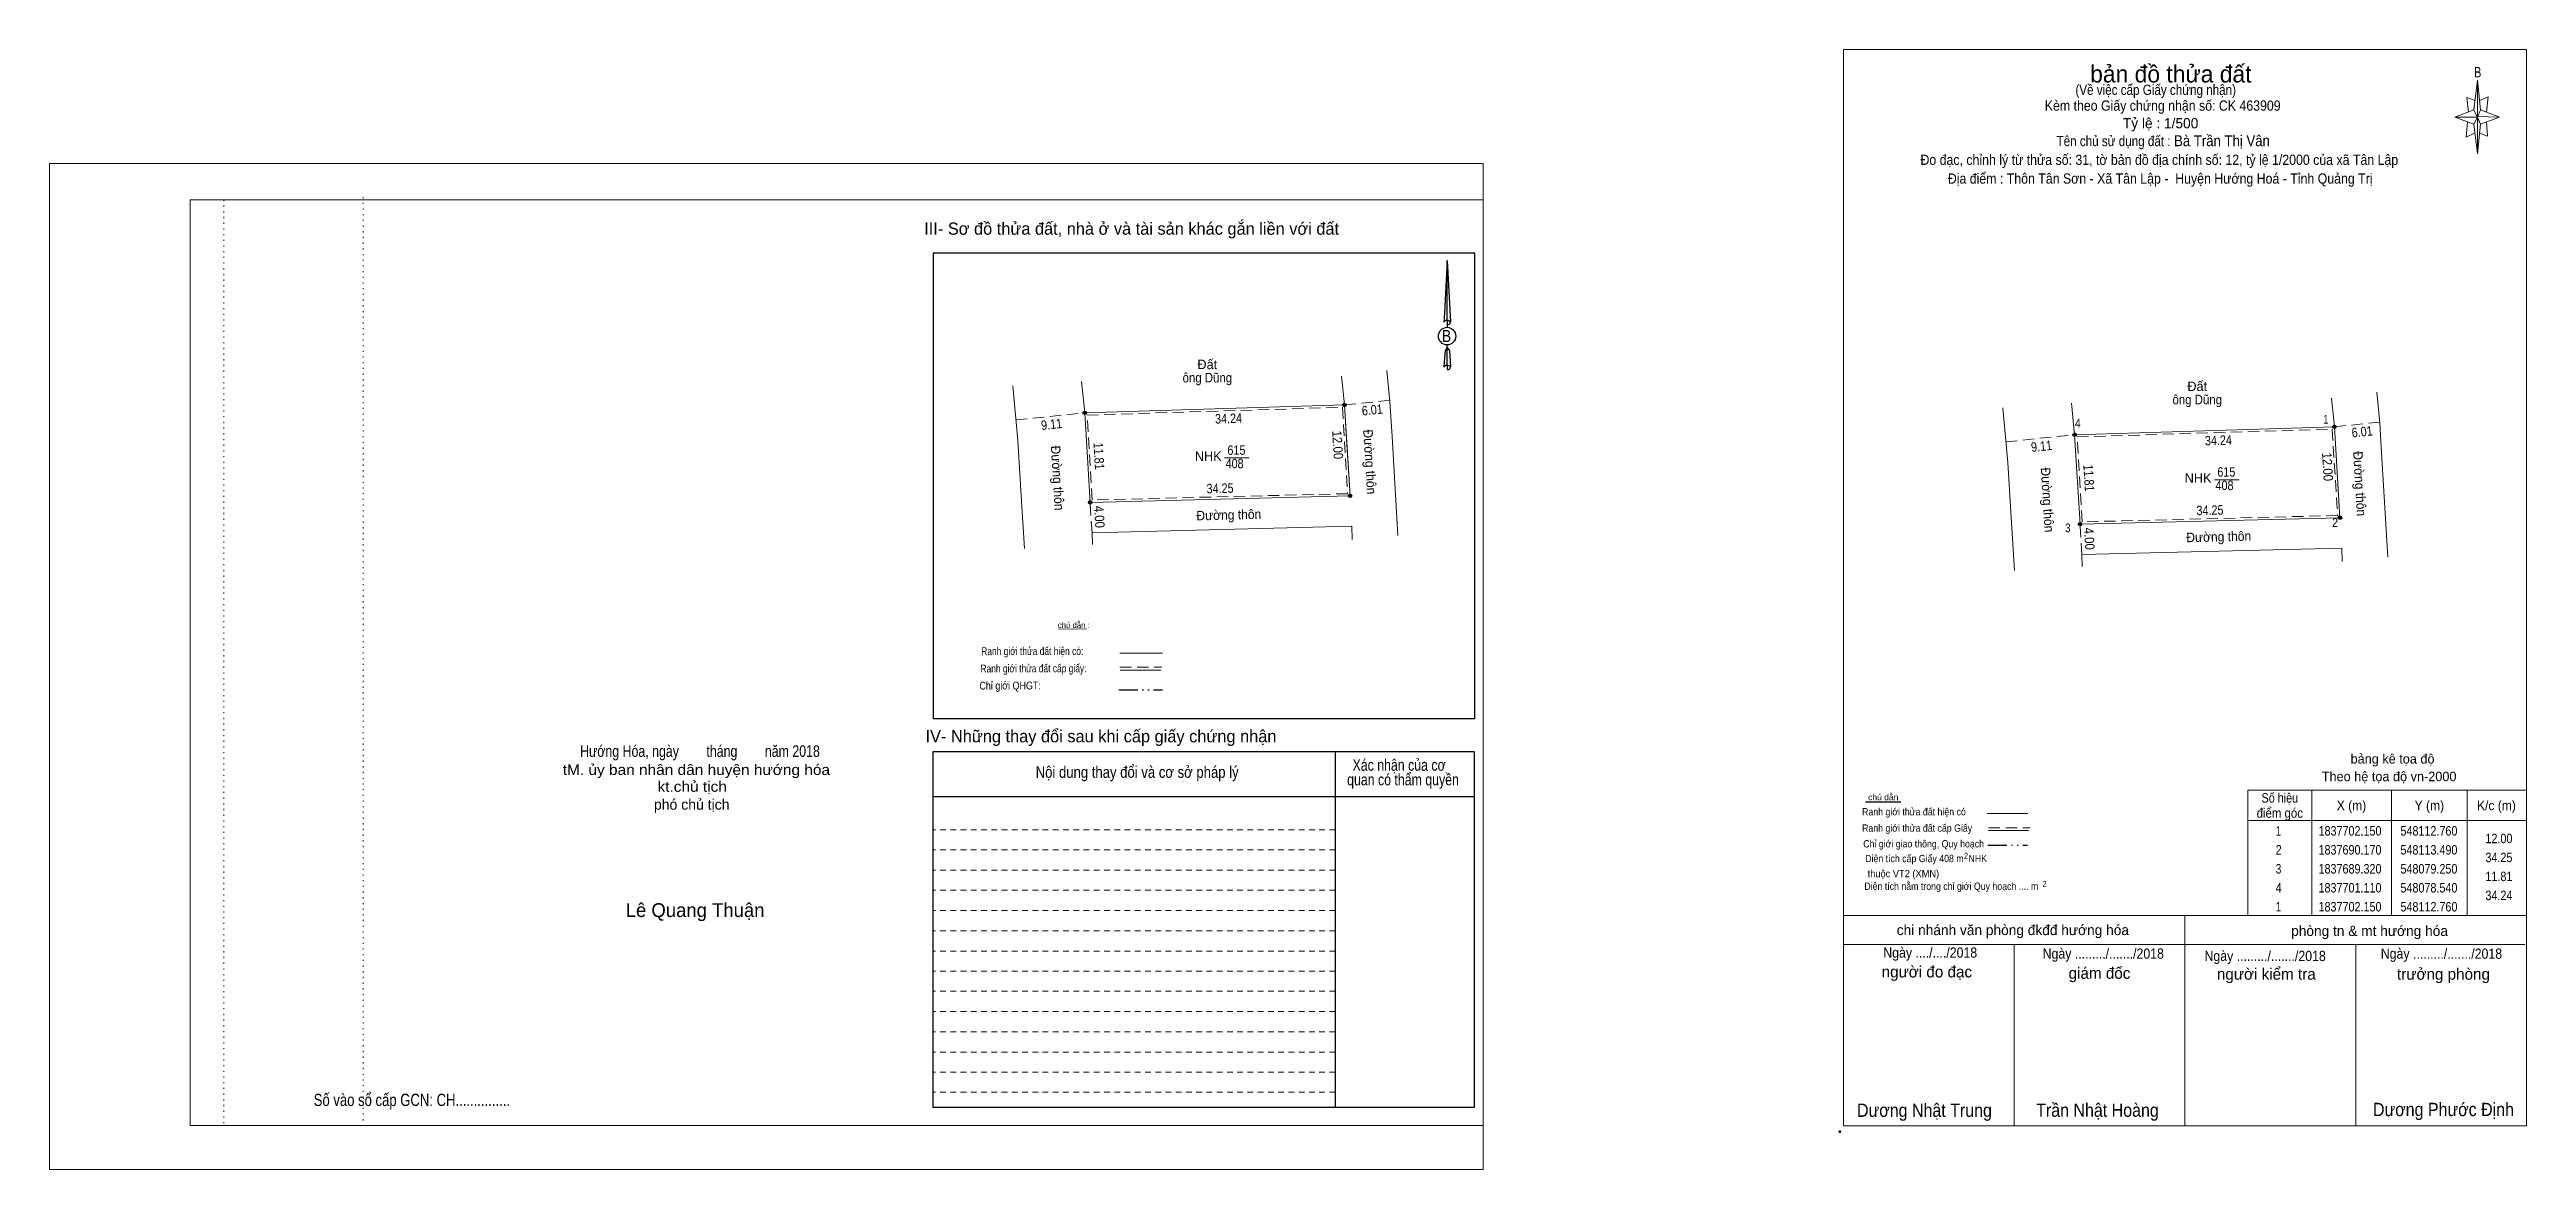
# Model space of a CAD drawing. Header units: metres. Extents: x 547584 to 548157, y 1837641 to 1837788.
# Drawn here: x 547584.3 to 547910.6, y 1837640.7 to 1837788.2 of the extents above; entities that cross this region are included whole.
import ezdxf
from ezdxf.enums import TextEntityAlignment as Align

# ---------------------------------------------------------------- set-up
doc = ezdxf.new("R2010")
doc.units = ezdxf.units.M
doc.header["$LTSCALE"] = 0.5
doc.header["$PDMODE"] = 32
doc.header["$PDSIZE"] = 0.25
for name, pattern in [('DASH_DOUBLE_DOT', [9.2, 5, -1.2, 0.3, -1.2, 0.3, -1.2]), ('DOTTED', [1.5, 0.3, -1.2]), ('MEDIUM_DASHED', [4.5, 3, -1.5]), ('SHORT_DASHED', [2.7, 1.5, -1.2])]:
    doc.linetypes.add(name, pattern=pattern)
for name, color, linetype, lineweight in [('1', 7, 'Continuous', 13), ('16', 7, 'Continuous', 25), ('18', 7, 'Continuous', 25), ('28', 7, 'SHORT_DASHED', 13), ('5', 7, 'DASH_DOUBLE_DOT', 13), ('55', 7, 'Continuous', 13), ('63', 7, 'Continuous', 13), ('7', 7, 'Continuous', 13), ('8', 7, 'Continuous', 13)]:
    doc.layers.add(name, color=color, linetype=linetype, lineweight=lineweight)

msp = doc.modelspace()

# ---------------------------------------------------------------- texts
at = {"layer": '16', "width": 0.8}
for p in [(547836.8, 1837681.59), (547847.14, 1837677.89)]:
    msp.add_text('2', height=0.8, dxfattribs=at).set_placement(p, align=Align.CENTER)
at = {"layer": '18'}
for s, height, width, p in [('B', 1.59, 0.85, (547768.355, 1837749.69)), ('tM. ủy ban nhân dân huyện hướng hóa', 1.381, 1.1, (547669.51, 1837692.65)), ('Hướng Hóa, ngày        tháng        năm 2018', 1.523, 0.8, (547669.98, 1837695.03)), ('kt.chủ tịch', 1.381, 1.1, (547668.955, 1837690.43)), ('Số vào sổ cấp GCN: CH...............', 1.611, 0.8, (547632.02, 1837649.03))]:
    msp.add_text(s, height=height, dxfattribs=dict(at, width=width)).set_placement(p, align=Align.CENTER)
for s, height, p in [('phó chủ tịch', 1.381, (547668.895, 1837688.07)), ('Lê Quang Thuận', 1.822, (547669.34, 1837673.93))]:
    msp.add_text(s, height=height, dxfattribs=at).set_placement(p, align=Align.CENTER)
at = {"layer": '28'}
for s, p in [('III- Sơ đồ thửa đất, nhà ở và tài sản khác gắn liền với đất', (547726.86, 1837763.83)), ('IV- Những thay đổi sau khi cấp giấy chứng nhận', (547722.82, 1837696.95))]:
    msp.add_text(s, height=1.611, dxfattribs=at).set_placement(p, align=Align.CENTER)
for s, width, p in [('Nội dung thay đổi và cơ sở pháp lý', 0.85, (547727.585, 1837692.27)), ('Xác nhận của cơ', 0.8, (547762.1, 1837693.2)), (' quan có thẩm quyền', 0.8, (547762.39, 1837691.28))]:
    msp.add_text(s, height=1.519, dxfattribs=dict(at, width=width)).set_placement(p, align=Align.CENTER)
at = {"layer": '5'}
for s, height, width, p in [('Ranh giới thửa đất hiện có ', 0.96, 0.9, (547830.095, 1837687.32)), ('chú dẫn', 0.7999, 1.05, (547825.89, 1837689.32)), ('Ranh giới thửa đất cấp Giấy', 0.96, 0.9, (547830.35, 1837685.17)), ('Chỉ giới giao thông, Quy hoạch', 0.96, 0.9, (547831.21, 1837683.1)), ('Diện tích cấp Giấy 408 m  NHK', 0.96, 0.9, (547831.535, 1837681.16)), ('Diện tích nằm trong chỉ giới Quy hoạch .... m', 0.96, 0.9, (547834.855, 1837677.51)), ('thuộc VT2 (XMN)', 0.96, 0.95, (547828.545, 1837679.17))]:
    msp.add_text(s, height=height, dxfattribs=dict(at, width=width)).set_placement(p, align=Align.CENTER)
at = {"layer": '55'}
for s, height, width, p in [('Ranh giới thửa đất cấp giấy:', 1.035, 0.8, (547713.9238, 1837706.1667)), ('Ranh giới thửa đất hiện có:', 1.039, 0.8, (547713.7638, 1837708.4462)), ('Chỉ giới QHGT:', 1.035, 0.85, (547710.8488, 1837703.9096))]:
    msp.add_text(s, height=height, rotation=0.135, dxfattribs=dict(at, width=width)).set_placement(p, align=Align.CENTER)
at = {"layer": '63'}
for s, width, p in [('điểm góc', 0.9, (547878.14, 1837687.01)), ('Số hiệu', 0.85, (547878.14, 1837689.01)), ('X (m)', 0.95, (547887.59, 1837688.01)), ('Y (m)', 0.95, (547897.845, 1837688.01)), ('K/c (m)', 0.95, (547906.685, 1837688.01)), (' 1', 0.75, (547877.79, 1837684.66)), ('1837702.150', 0.85, (547887.39, 1837684.66)), ('548112.760', 0.85, (547897.79, 1837684.66)), (' 2', 0.85, (547877.795, 1837682.16)), ('1837690.170', 0.85, (547887.39, 1837682.16)), ('548113.490', 0.85, (547897.79, 1837682.16)), (' 4', 0.85, (547877.79, 1837677.16)), (' 3', 0.8, (547877.785, 1837679.66)), ('1837689.320', 0.85, (547887.39, 1837679.66)), ('1837701.110', 0.85, (547887.39, 1837677.16)), ('548079.250', 0.85, (547897.79, 1837679.66)), ('548078.540', 0.85, (547897.79, 1837677.16)), (' 1', 0.75, (547877.79, 1837674.66)), ('1837702.150', 0.85, (547887.39, 1837674.66)), ('548112.760', 0.85, (547897.79, 1837674.66))]:
    msp.add_text(s, height=1.25, dxfattribs=dict(at, width=width)).set_placement(p, align=Align.CENTER)
at = {"layer": '63', "width": 0.85}
for s, p in [('12.00', (547908.79, 1837683.66)), ('34.25', (547908.79, 1837681.16)), ('11.81', (547908.79, 1837678.66)), ('34.24', (547908.79, 1837676.16))]:
    msp.add_text(s, height=1.25, dxfattribs=at).set_placement(p, align=Align.RIGHT)
at = {"layer": '7'}
for s, height, p in [('bản đồ thửa đất', 2.25, (547863.785, 1837783.89)), ('Tỷ lệ : 1/500', 1.35, (547862.435, 1837777.85)), ('bảng kê tọa độ', 1.25, (547892.995, 1837694.15)), ('Theo hệ tọa độ vn-2000', 1.25, (547892.545, 1837691.83)), ('chi nhánh văn phòng đkđđ hướng hóa', 1.35, (547842.97, 1837671.55)), ('phòng tn & mt hướng hóa', 1.35, (547889.965, 1837671.43)), ('người đo đạc', 1.5, (547831.635, 1837665.97)), ('giám đốc', 1.5, (547854.385, 1837665.79)), ('người kiểm tra', 1.5, (547876.365, 1837665.67)), ('trưởng phòng', 1.5, (547899.705, 1837665.67))]:
    msp.add_text(s, height=height, dxfattribs=at).set_placement(p, align=Align.CENTER)
for s, height, width, p in [('B', 1.378, 0.75, (547904.225, 1837784.55)), ('(Về việc cấp Giấy chứng nhận)', 1.35, 0.85, (547861.79, 1837782.25)), ('Kèm theo Giấy chứng nhận số: CK 463909', 1.35, 0.9, (547862.71, 1837780.17)), ('Tên chủ sử dụng đất :', 1.35, 0.85, (547856.235, 1837775.5)), ('Đo đạc, chỉnh lý từ thửa số: 31, tờ bản đồ địa chính số: 12, tỷ lệ 1/2000 của xã Tân Lập', 1.35, 0.9, (547862.265, 1837773.03)), ('Địa điểm : Thôn Tân Sơn - Xã Tân Lập -  Huyện Hướng Hoá - Tỉnh Quảng Trị ', 1.35, 0.9, (547862.605, 1837770.56)), ('Ngày ..../..../2018', 1.35, 0.9, (547832.08, 1837668.57)), ('Ngày ........./......./2018', 1.35, 0.9, (547854.88, 1837668.44)), ('Ngày ........./......./2018', 1.35, 0.9, (547876.21, 1837668.13)), ('Ngày ........./......./2018', 1.35, 0.9, (547899.44, 1837668.43)), ('Dương Nhật Trung', 1.75, 0.9, (547831.32, 1837647.6)), ('Trần Nhật Hoàng', 1.75, 0.9, (547854.115, 1837647.61)), ('Dương Phước Định', 1.75, 0.9, (547899.705, 1837647.7))]:
    msp.add_text(s, height=height, dxfattribs=dict(at, width=width)).set_placement(p, align=Align.CENTER)
at = {"layer": '7', "width": 0.9}
msp.add_text('Bà Trần Thị Vân', height=1.44, dxfattribs=at).set_placement((547864.21, 1837775.49))
at = {"layer": '7'}
msp.add_text('chú dẫn :', height=0.7652, rotation=359.974, dxfattribs=at).set_placement((547719.2348, 1837712.0089), align=Align.CENTER)
at = {"layer": '8'}
for s, p in [('Đất', (547736.83, 1837746.12)), ('Đất', (547867.26, 1837743.24)), ('NHK', (547736.945, 1837734.03)), ('NHK', (547867.375, 1837731.15))]:
    msp.add_text(s, height=1.25, dxfattribs=at).set_placement(p, align=Align.CENTER)
for s, height, width, p in [('ông Dũng', 1.25, 0.9, (547736.835, 1837744.37)), ('ông Dũng', 1.25, 0.9, (547867.265, 1837741.49)), ('1', 1.165, 0.75, (547884.205, 1837738.92)), ('4', 1.165, 0.9, (547851.53, 1837738.42)), ('408', 1.25, 0.85, (547740.425, 1837733.06)), ('615', 1.25, 0.85, (547740.665, 1837734.83)), ('615', 1.25, 0.85, (547871.095, 1837731.95)), ('408', 1.25, 0.85, (547870.855, 1837730.18)), ('3', 1.165, 0.8, (547850.215, 1837724.63)), ('2', 1.165, 0.9, (547885.41, 1837725.32))]:
    msp.add_text(s, height=height, dxfattribs=dict(at, width=width)).set_placement(p, align=Align.CENTER)
for s, rotation, width, p in [('34.24', 1.741, 0.85, (547739.641, 1837738.9956)), ('6.01', 5.919, 0.85, (547758.6255, 1837740.1347)), ('9.11', 5.923, 0.85, (547716.3755, 1837738.2248)), ('12.00', 273.487, 0.9, (547753.3829, 1837736.098)), ('Đường thôn', 273.421, 0.95, (547757.6239, 1837733.8673)), ('9.11', 5.923, 0.85, (547846.8055, 1837735.3448)), ('34.24', 1.741, 0.85, (547870.071, 1837736.1156)), ('6.01', 5.919, 0.85, (547889.0555, 1837737.2547)), ('Đường thôn', 273.532, 0.95, (547716.4715, 1837731.7385)), ('11.81', 273.446, 0.85, (547721.9273, 1837734.6276)), ('11.81', 273.446, 0.85, (547852.3573, 1837731.7476)), ('12.00', 273.487, 0.9, (547883.8129, 1837733.218)), ('Đường thôn', 273.421, 0.95, (547888.0539, 1837730.9873)), ('34.25', 1.422, 0.85, (547738.5245, 1837729.7948)), ('Đường thôn', 273.532, 0.95, (547846.9015, 1837728.8585)), ('4.00', 273.576, 0.9, (547721.9901, 1837726.619)), ('Đường thôn', 1.422, 0.95, (547739.6745, 1837726.2967)), ('34.25', 1.422, 0.85, (547868.9545, 1837726.9148)), ('4.00', 273.576, 0.9, (547852.4201, 1837723.739)), ('Đường thôn', 1.422, 0.95, (547870.1045, 1837723.4167))]:
    msp.add_text(s, height=1.25, rotation=rotation, dxfattribs=dict(at, width=width)).set_placement(p, align=Align.CENTER)

# ---------------------------------------------------------------- hatches: boundary and pattern name
at = {"layer": '8'}
for points in [[(547720.913, 1837740.36, 1), (547720.447, 1837740.36, 1)], [(547720.913, 1837740.36, 1), (547720.447, 1837740.36, 1)], [(547755.133, 1837741.4, 1), (547754.667, 1837741.4, 1)], [(547851.343, 1837737.48, 1), (547850.877, 1837737.48, 1)], [(547851.343, 1837737.48, 1), (547850.877, 1837737.48, 1)], [(547885.563, 1837738.52, 1), (547885.097, 1837738.52, 1)], [(547721.623, 1837728.57, 1), (547721.157, 1837728.57, 1)], [(547755.863, 1837729.42, 1), (547755.397, 1837729.42, 1)], [(547886.293, 1837726.54, 1), (547885.827, 1837726.54, 1)], [(547852.053, 1837725.69, 1), (547851.587, 1837725.69, 1)]]:
    msp.add_hatch(color=256, dxfattribs=at).paths.add_polyline_path(points)

# ---------------------------------------------------------------- linework, layer by layer
at = {"layer": '1'}
for p, q in [((547602.8, 1837768.42), (547773.19, 1837768.42)), ((547602.8, 1837646.46), (547602.8, 1837768.42)), ((547773.19, 1837768.42), (547773.19, 1837645.43)), ((547602.8, 1837646.46), (547773.19, 1837646.46))]:
    msp.add_line(p, q, dxfattribs=at)
at = {"layer": '1', "linetype": 'DOTTED'}
for p, q in [((547607.23, 1837768.42), (547607.23, 1837646.46)), ((547625.61, 1837768.79), (547625.61, 1837646.81))]:
    msp.add_line(p, q, dxfattribs=at)
at = {"layer": '1'}
msp.add_lwpolyline([(547584.28, 1837640.67), (547773.19, 1837640.67), (547773.19, 1837773.21), (547584.28, 1837773.21)], close=True, dxfattribs=at)
msp.add_lwpolyline([(547609.71, 1837768.42), (547773.19, 1837768.42), (547773.19, 1837646.46), (547609.71, 1837646.46)], dxfattribs=at)
at = {"layer": '16'}
msp.add_line((547828.19, 1837689.08), (547823.57, 1837689.08), dxfattribs=at)
at = {"layer": '18'}
for p, q in [((547768.41, 1837760.43), (547768.86, 1837752.3)), ((547768.41, 1837760.43), (547768.86, 1837752.3)), ((547768.41, 1837760.43), (547768.86, 1837752.3)), ((547768.06, 1837753.54), (547768.01, 1837752.31)), ((547768.41, 1837752.52), (547768.41, 1837752.23)), ((547768.41, 1837752.23), (547768.41, 1837752.02)), ((547768.41, 1837752.02), (547768.41, 1837751.69)), ((547768.41, 1837752.02), (547768.41, 1837751.69)), ((547768.41, 1837752.02), (547768.41, 1837751.69)), ((547768.86, 1837752.3), (547768.86, 1837752.31)), ((547768.41, 1837748.95), (547768.41, 1837749.3)), ((547768.41, 1837748.95), (547768.41, 1837749.3)), ((547768.41, 1837748.95), (547768.41, 1837749.3)), ((547768.41, 1837748.95), (547768.72, 1837748.51)), ((547768.41, 1837748.95), (547768.72, 1837748.51)), ((547768.41, 1837748.95), (547768.72, 1837748.51)), ((547768.41, 1837746.63), (547768.41, 1837746.33)), ((547768.41, 1837746.33), (547768.41, 1837746.08)), ((547768.72, 1837748.51), (547768.86, 1837746.37)), ((547768.72, 1837748.51), (547768.86, 1837746.37)), ((547768.72, 1837748.51), (547768.86, 1837746.37)), ((547768.86, 1837746.37), (547768.86, 1837746.39))]:
    msp.add_line(p, q, dxfattribs=at)
for points in [[(547768.41, 1837752.52), (547768.41, 1837760.43), (547768.06, 1837753.54)], [(547768.41, 1837746.63), (547768.41, 1837748.95), (547768.15, 1837748.51), (547768.06, 1837747.63), (547768.01, 1837746.39)]]:
    msp.add_lwpolyline(points, dxfattribs=at)
msp.add_ellipse((547768.427, 1837750.4721), major_axis=(0, 1.158), ratio=0.983453, dxfattribs=at)
for centre, start_param, end_param in [((547768.4274, 1837752.2566), 1.57079633, 3.07445202), ((547768.4274, 1837752.2566), 0.06714063, 1.57079633), ((547768.4274, 1837752.2566), 4.71238898, 6.28318531), ((547768.4274, 1837746.3461), 2.49106941, 3.07427841), ((547768.4274, 1837746.3461), 1.57079633, 2.49106941), ((547768.4274, 1837746.3461), 0.06714063, 1.57079633), ((547768.4274, 1837746.3461), 4.71238898, 6.28318531)]:
    msp.add_ellipse(centre, major_axis=(0.4175, 0), ratio=0.655448, start_param=start_param, end_param=end_param, dxfattribs=at)
at = {"layer": '28', "linetype": 'Continuous', "lineweight": 25}
for p, q in [((547772.08, 1837700.04), (547700.72, 1837700.04)), ((547753.66, 1837695.7), (547753.68, 1837648.85)), ((547772.01, 1837695.7), (547771.98, 1837648.85)), ((547771.98, 1837689.75), (547700.67, 1837689.75)), ((547771.98, 1837648.85), (547700.67, 1837648.85))]:
    msp.add_line(p, q, dxfattribs=at)
at = {"layer": '28'}
for p, q in [((547753.68, 1837685.44), (547700.67, 1837685.44)), ((547753.68, 1837682.79), (547700.67, 1837682.79)), ((547753.68, 1837680.11), (547700.67, 1837680.11)), ((547753.68, 1837677.46), (547700.67, 1837677.46)), ((547753.68, 1837674.79), (547700.67, 1837674.79)), ((547753.68, 1837672.13), (547700.67, 1837672.13)), ((547753.68, 1837669.43), (547700.67, 1837669.43)), ((547753.68, 1837666.79), (547700.67, 1837666.79)), ((547753.68, 1837664.15), (547700.67, 1837664.15)), ((547753.68, 1837661.49), (547700.67, 1837661.49)), ((547753.68, 1837658.81), (547700.67, 1837658.81)), ((547753.68, 1837656.14), (547700.67, 1837656.14)), ((547753.68, 1837653.5), (547700.67, 1837653.5)), ((547753.68, 1837650.84), (547700.67, 1837650.84))]:
    msp.add_line(p, q, dxfattribs=at)
at = {"layer": '28', "linetype": 'Continuous', "lineweight": 25}
for points in [[(547772.08, 1837700.04), (547772.08, 1837761.38), (547700.72, 1837761.38), (547700.72, 1837700.04)], [(547772.01, 1837695.7), (547700.67, 1837695.7), (547700.67, 1837648.85)]]:
    msp.add_lwpolyline(points, dxfattribs=at)
at = {"layer": '5', "lineweight": 25}
for p, q in [((547725.16, 1837703.87), (547730.91, 1837703.87)), ((547839.67, 1837683.38), (547844.91, 1837683.38))]:
    msp.add_line(p, q, dxfattribs=at)
at = {"layer": '5', "linetype": 'Continuous'}
for p, q in [((547839.57, 1837687.59), (547844.95, 1837687.59)), ((547839.77, 1837685.35), (547845.04, 1837685.35))]:
    msp.add_line(p, q, dxfattribs=at)
at = {"layer": '5', "linetype": 'MEDIUM_DASHED'}
msp.add_line((547839.77, 1837685.67), (547845.21, 1837685.67), dxfattribs=at)
at = {"layer": '55'}
for p, q in [((547725.29, 1837708.71), (547730.91, 1837708.71)), ((547725.33, 1837706.45), (547730.72, 1837706.45)), ((547725.33, 1837706.45), (547730.72, 1837706.45))]:
    msp.add_line(p, q, dxfattribs=at)
at = {"layer": '55', "linetype": 'MEDIUM_DASHED'}
msp.add_line((547725.32, 1837706.83), (547730.84, 1837706.83), dxfattribs=at)
at = {"layer": '63'}
for p, q in [((547882.34, 1837690.63), (547882.34, 1837674.13)), ((547892.84, 1837690.63), (547892.84, 1837674.13)), ((547902.84, 1837690.63), (547902.84, 1837674.13)), ((547873.94, 1837686.63), (547910.64, 1837686.63))]:
    msp.add_line(p, q, dxfattribs=at)
msp.add_lwpolyline([(547873.94, 1837690.63), (547910.64, 1837690.63), (547910.64, 1837674.13), (547873.94, 1837674.13)], close=True, dxfattribs=at)
at = {"layer": '7'}
for p, q in [((547903.69, 1837780.3), (547904.19, 1837784.2)), ((547903.69, 1837778.4), (547901.19, 1837779.3)), ((547904.59, 1837780.3), (547907.09, 1837779.3)), ((547904.59, 1837778.4), (547904.19, 1837774.5)), ((547905.49, 1837776.8), (547904.49, 1837777.2)), ((547905.39, 1837778.7), (547905.49, 1837776.8)), ((547717.24, 1837711.86), (547720.97, 1837711.91)), ((547820.64, 1837674.13), (547910.64, 1837674.13)), ((547820.64, 1837674.13), (547910.64, 1837674.13)), ((547820.64, 1837674.13), (547910.64, 1837674.13)), ((547865.64, 1837646.43), (547865.64, 1837674.13)), ((547820.64, 1837670.33), (547910.44, 1837670.33)), ((547843.14, 1837646.43), (547843.14, 1837670.33)), ((547888.14, 1837646.43), (547888.14, 1837670.33)), ((547910.64, 1837646.43), (547820.64, 1837646.43))]:
    msp.add_line(p, q, dxfattribs=at)
for points in [[(547820.64, 1837788.23), (547910.64, 1837788.23), (547910.64, 1837646.43), (547820.64, 1837646.43)], [(547904.19, 1837784.2), (547904.59, 1837780.3), (547904.19, 1837779.3)], [(547904.19, 1837779.3), (547901.19, 1837779.3), (547903.69, 1837780.3), (547904.59, 1837778.4), (547907.09, 1837779.3), (547904.19, 1837779.4)], [(547904.19, 1837779.3), (547904.19, 1837774.5), (547903.69, 1837778.4)]]:
    msp.add_lwpolyline(points, close=True, dxfattribs=at)
for points in [[(547904.19, 1837779.3), (547903.69, 1837780.3), (547901.19, 1837779.3)], [(547903.89, 1837781.5), (547902.79, 1837781.9), (547902.99, 1837780)], [(547904.19, 1837779.3), (547904.59, 1837778.4), (547907.09, 1837779.3)], [(547904.49, 1837781.5), (547905.59, 1837782), (547905.39, 1837780)], [(547902.89, 1837778.7), (547902.69, 1837776.7), (547903.79, 1837777.2)]]:
    msp.add_lwpolyline(points, dxfattribs=at)
msp.add_point((547820.17, 1837645.65), dxfattribs=at)
at = {"layer": '8'}
for p, q in [((547720.68, 1837740.36), (547720.25, 1837744.5)), ((547754.9, 1837741.4), (547754.51, 1837745.19)), ((547851.11, 1837737.48), (547850.68, 1837741.62)), ((547885.33, 1837738.52), (547884.94, 1837742.31)), ((547739.1, 1837734.43), (547742.34, 1837734.43)), ((547869.53, 1837731.55), (547872.77, 1837731.55)), ((547721.64, 1837724.57), (547755.88, 1837725.42)), ((547721.68, 1837723.01), (547721.64, 1837724.57)), ((547755.92, 1837723.66), (547755.88, 1837725.42)), ((547852.07, 1837721.69), (547886.31, 1837722.54)), ((547852.11, 1837720.13), (547852.07, 1837721.69)), ((547886.35, 1837720.78), (547886.31, 1837722.54))]:
    msp.add_line(p, q, dxfattribs=at)
at = {"layer": '8', "linetype": 'MEDIUM_DASHED'}
for p, q in [((547711.62, 1837739.42), (547720.68, 1837740.36)), ((547760.88, 1837742.02), (547754.9, 1837741.4)), ((547842.05, 1837736.54), (547851.11, 1837737.48)), ((547891.31, 1837739.14), (547885.33, 1837738.52)), ((547721.64, 1837724.57), (547721.39, 1837728.57)), ((547852.07, 1837721.69), (547851.82, 1837725.69))]:
    msp.add_line(p, q, dxfattribs=at)
at = {"layer": '8'}
for points in [[(547711.2, 1837743.9), (547711.87, 1837736.72), (547712.32, 1837729.43), (547712.74, 1837722.49)], [(547760.49, 1837745.95), (547760.89, 1837741.86), (547761.17, 1837737.26), (547761.95, 1837724.21)], [(547890.92, 1837743.07), (547891.32, 1837738.98), (547891.6, 1837734.38), (547892.38, 1837721.33)], [(547841.63, 1837741.02), (547842.3, 1837733.84), (547842.75, 1837726.55), (547843.17, 1837719.61)]]:
    msp.add_lwpolyline(points, dxfattribs=at)
for points in [[(547720.68, 1837740.36), (547754.9, 1837741.4), (547755.18, 1837736.9), (547755.63, 1837729.42), (547721.39, 1837728.57)], [(547754.9, 1837741.4), (547755.63, 1837729.42), (547721.39, 1837728.57), (547720.68, 1837740.36)], [(547851.11, 1837737.48), (547885.33, 1837738.52), (547885.61, 1837734.02), (547886.06, 1837726.54), (547851.82, 1837725.69)], [(547885.33, 1837738.52), (547886.06, 1837726.54), (547851.82, 1837725.69), (547851.11, 1837737.48)]]:
    msp.add_lwpolyline(points, close=True, dxfattribs=at)
at = {"layer": '8', "linetype": 'MEDIUM_DASHED'}
for points in [[(547754.62, 1837741.09), (547755.31, 1837729.71), (547721.67, 1837728.88), (547721, 1837740.07)], [(547885.05, 1837738.21), (547885.74, 1837726.83), (547852.1, 1837726), (547851.43, 1837737.19)]]:
    msp.add_lwpolyline(points, close=True, dxfattribs=at)
at = {"layer": '8', "lineweight": 25}
for centre in [(547720.68, 1837740.36), (547720.68, 1837740.36), (547754.9, 1837741.4), (547851.11, 1837737.48), (547851.11, 1837737.48), (547885.33, 1837738.52), (547721.39, 1837728.57), (547755.63, 1837729.42), (547886.06, 1837726.54), (547851.82, 1837725.69)]:
    msp.add_circle(centre, 0.233, dxfattribs=at)

msp.set_redraw_order([(e.dxf.handle, doc.entitydb.next_handle()) for e in msp.query("TEXT MTEXT ATTDEF DIMENSION ARC_DIMENSION")])  # texts and dimensions are drawn at this point

doc.saveas('drawing.dxf')
